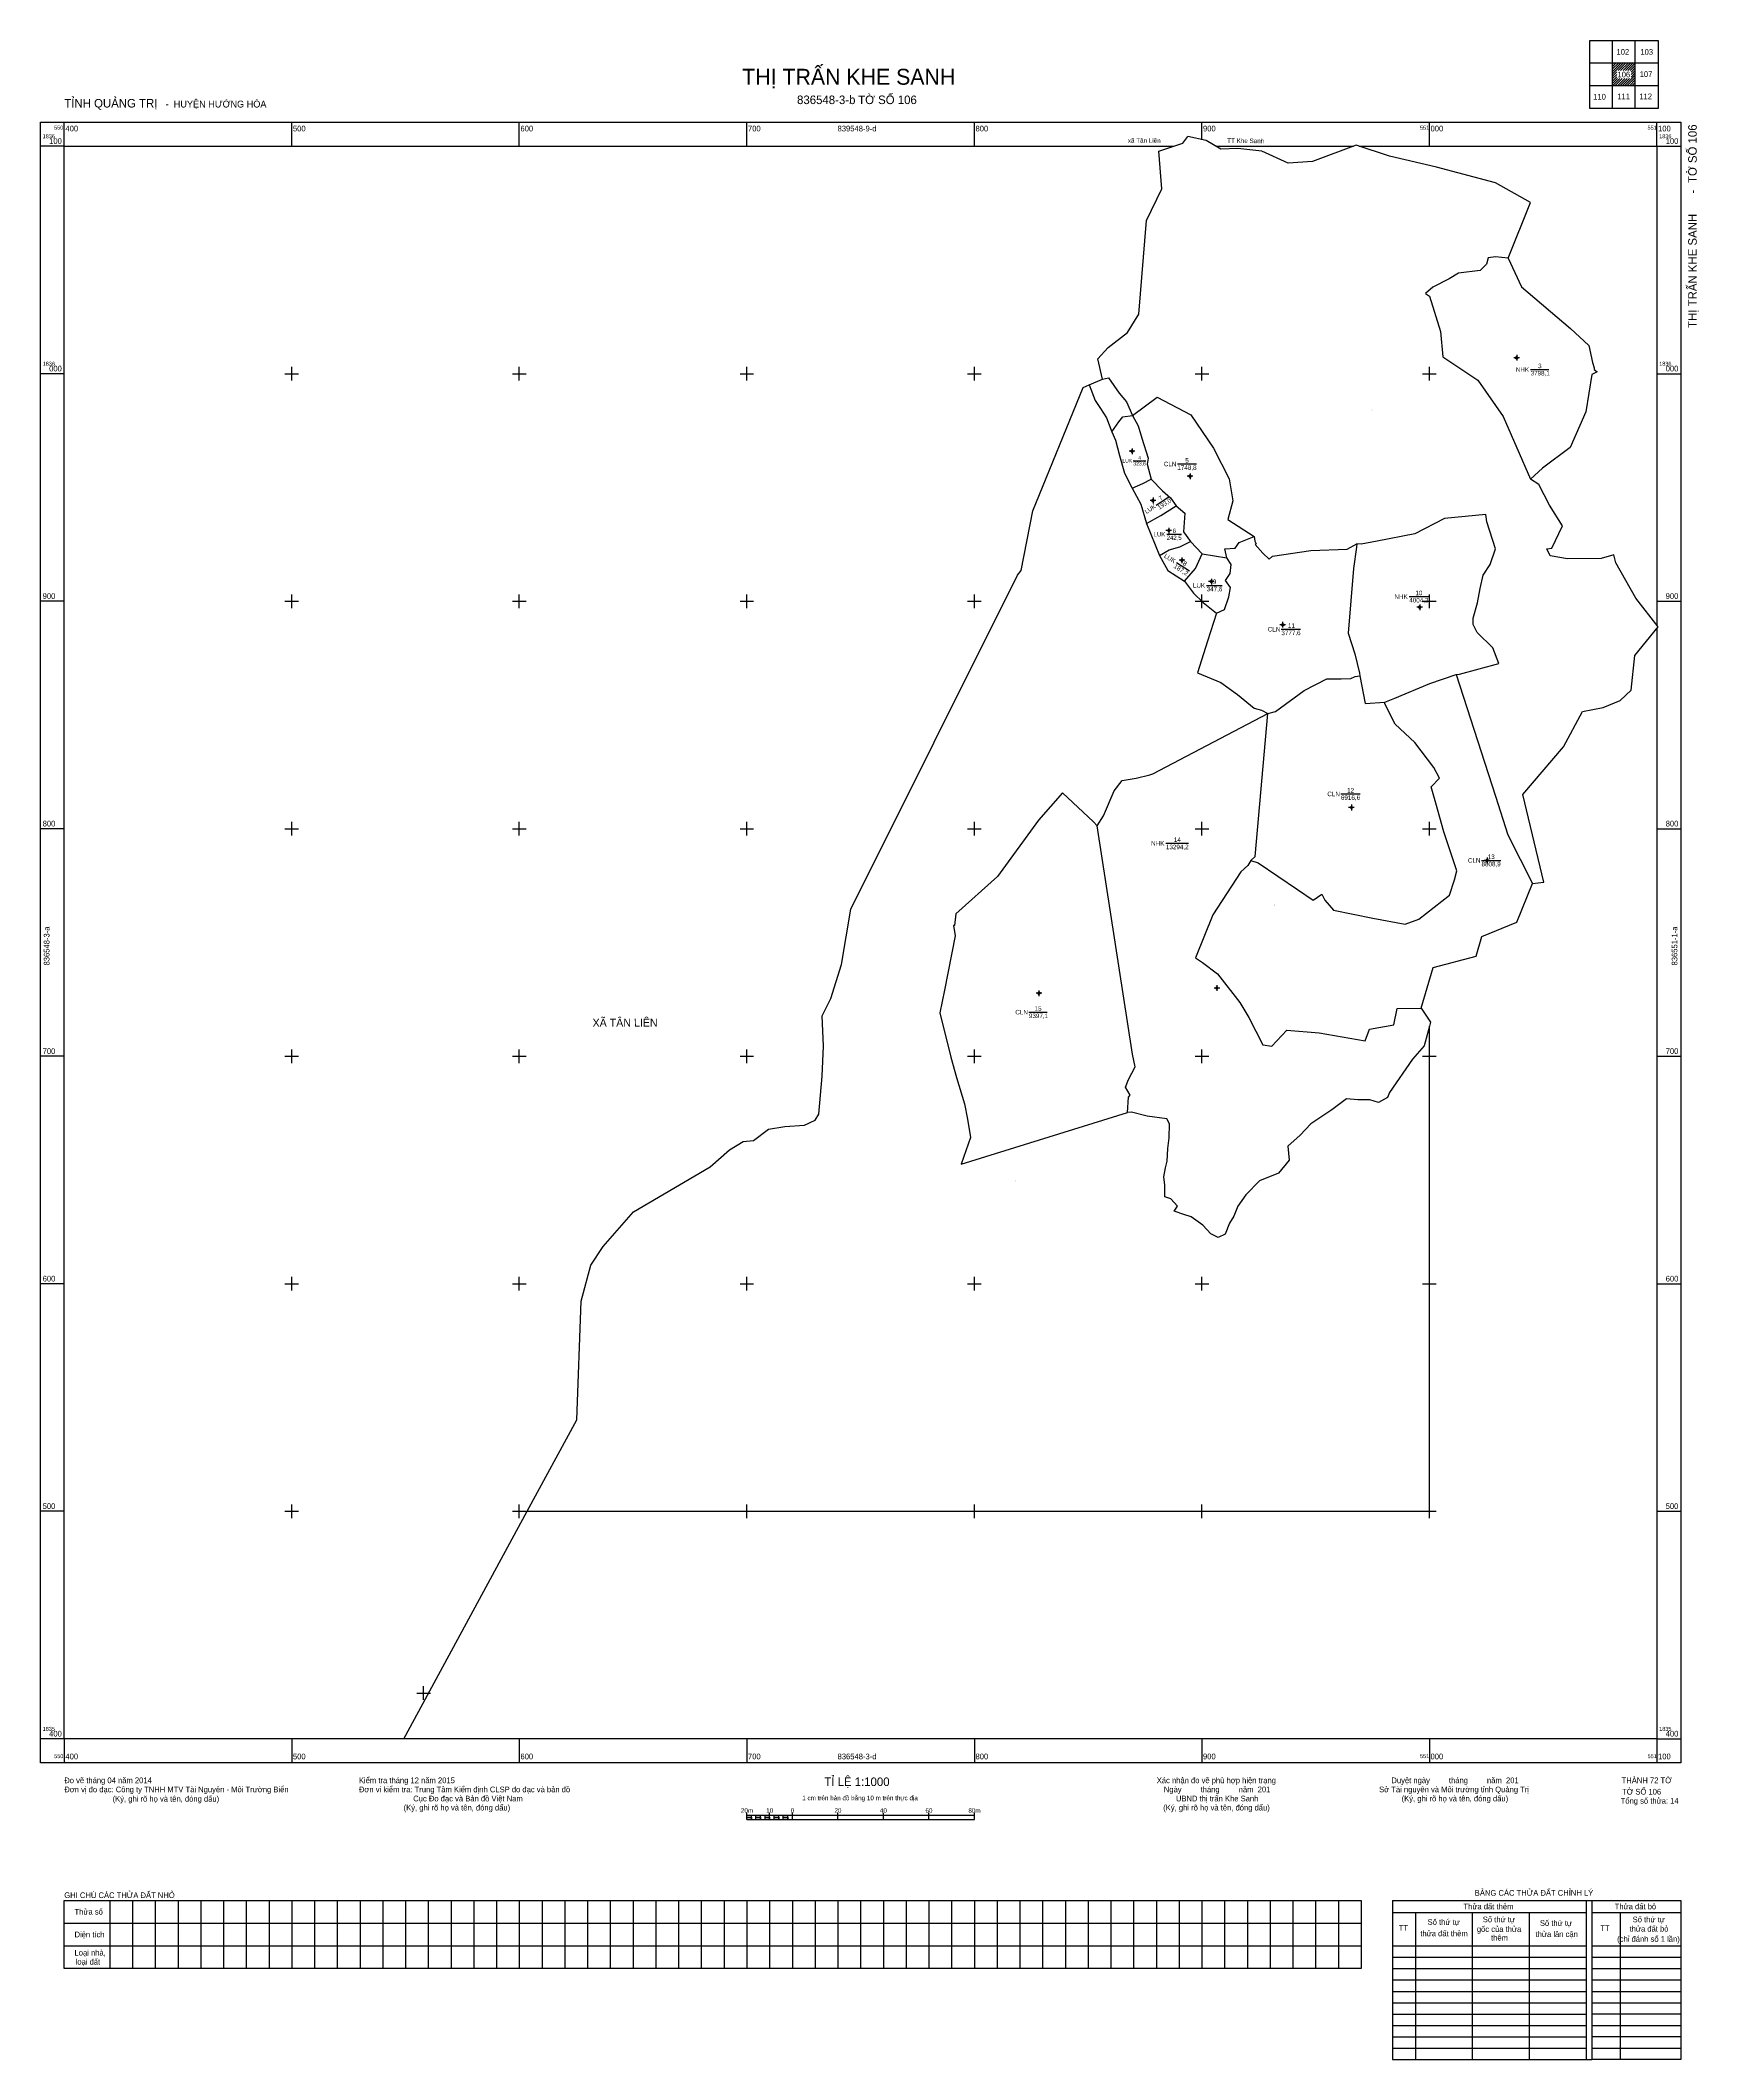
# Model space of a CAD drawing. Extents: x 550390 to 551118, y 1835259 to 1836146.
import ezdxf

# ---------------------------------------------------------------- set-up
doc = ezdxf.new("R2010")
doc.units = 0
for name, color, linetype in [('Level 10', 7, 'Continuous'), ('Level 11', 7, 'Continuous'), ('Level 13', 7, 'Continuous'), ('Level 15', 7, 'Continuous'), ('Level 2', 7, 'Continuous'), ('Level 23', 7, 'Continuous'), ('Level 24', 7, 'Continuous'), ('Level 4', 7, 'Continuous'), ('Level 46', 7, 'Continuous'), ('Level 63', 7, 'Continuous')]:
    doc.layers.add(name, color=color, linetype=linetype)

msp = doc.modelspace()

# ---------------------------------------------------------------- linework, layer by layer
at = {"layer": 'Level 10'}
for p, q in [((550875.64, 1835934.12), (550881.41, 1835920.11)), ((550894.97, 1835926.3), (550900.12, 1835920.84)), ((550900.12, 1835920.84), (550911.02, 1835919.11))]:
    msp.add_line(p, q, dxfattribs=at)
for points in [[(551034.67, 1836050.72), (551044.51, 1836075.22), (551029.08, 1836083.9), (551003.1, 1836090.79), (550982.47, 1836095.62), (550967.77, 1836100.45), (550948.68, 1836093.2), (550937.93, 1836092.54), (550926.3, 1836097.81), (550915.77, 1836098.91), (550908.31, 1836098.69), (550901.95, 1836102.43), (550893.82, 1836104.23)], [(551034.67, 1836050.72), (551029.06, 1836051.31), (551025.84, 1836050.94), (551025.16, 1836048.17), (551022.35, 1836045.33), (551012.84, 1836044.12), (551008.64, 1836041.66), (551001.54, 1836037.98), (550998.34, 1836035.31), (551000.06, 1836034.12), (551004.95, 1836018.61), (551005.86, 1836007.35), (551021.36, 1835997.22), (551032.47, 1835981.23), (551044.46, 1835953.63)], [(551034.67, 1836050.72), (551040.45, 1836038.14), (551062.07, 1836019.8), (551070.07, 1836012.33), (551071.68, 1836004.88), (551072.46, 1836002.61), (551072.46, 1836001.87), (551073.76, 1836000.78), (551071.35, 1835999.59), (551068.76, 1835983.27), (551061.84, 1835967.5), (551049.73, 1835958.44), (551044.46, 1835953.63)], [(550856.31, 1835997.65), (550858.89, 1835998.16), (550863.58, 1835991.48), (550866.85, 1835987.64), (550869.55, 1835981.67)], [(550850.44, 1835995.11), (550853.07, 1835988.21), (550855.48, 1835984.65), (550858.04, 1835980.53), (550860.45, 1835974.42)], [(550869.55, 1835981.67), (550880.42, 1835989.62), (550895.21, 1835981.91), (550905.14, 1835967.31), (550912.03, 1835953.72), (550913.65, 1835944.19), (550911.36, 1835935.88), (550923.04, 1835928.47)], [(550860.45, 1835974.42), (550863.44, 1835978.82), (550865.28, 1835981.1), (550869.55, 1835981.67)], [(550869.55, 1835981.67), (550871.96, 1835977.12), (550873.66, 1835971.72), (550876.36, 1835962.9), (550875.99, 1835960.3), (550877.75, 1835953.61)], [(550860.45, 1835974.42), (550862.02, 1835970.72), (550863.86, 1835964.04), (550865.99, 1835956.22), (550869.34, 1835949.71)], [(550869.34, 1835949.71), (550873.98, 1835951.68), (550877.75, 1835953.61)], [(550877.75, 1835953.61), (550882.64, 1835948.57), (550886.14, 1835945.4), (550888.72, 1835941.98)], [(551045.34, 1835775.9), (551050.24, 1835776.46), (551041, 1835815), (551059, 1835836), (551067.24, 1835851.46), (551076.41, 1835853.24), (551083.79, 1835856.3), (551088.63, 1835860.89), (551090.34, 1835876.15), (551100.61, 1835888.71), (551090.68, 1835901.3), (551081.92, 1835916.91), (551081.1, 1835920.32), (551075.54, 1835918.81), (551060.66, 1835918.56), (551053.04, 1835919.89), (551051.67, 1835923.02), (551053.78, 1835923.37), (551058.55, 1835933.17), (551052.81, 1835942.18), (551048.1, 1835951.34), (551044.46, 1835953.63)], [(550869.34, 1835949.71), (550873.19, 1835942.71), (550875.64, 1835934.12)], [(550875.64, 1835934.12), (550881.99, 1835937.63), (550888.72, 1835941.98)], [(550888.72, 1835941.98), (550892.56, 1835938.64), (550891.97, 1835930.47), (550894.97, 1835926.3)], [(551011.78, 1835867.75), (551013.22, 1835867.88), (551030.49, 1835872.62), (551027.91, 1835879.57), (551020.96, 1835886.32), (551019.18, 1835889.78), (551019.17, 1835892.58), (551021.13, 1835899.35), (551022.32, 1835905.61), (551023.6, 1835911.42), (551026.78, 1835916.14), (551029.05, 1835923.05), (551025.27, 1835934.94), (551024.75, 1835938.08), (551006.64, 1835936.36), (550993.56, 1835929.6), (550976.98, 1835926.37), (550970.01, 1835925.14), (550968.07, 1835925.23)], [(550911.02, 1835919.11), (550910.09, 1835922.99), (550914.61, 1835923.36), (550916.41, 1835925.76), (550923.04, 1835928.47)], [(550923.04, 1835928.47), (550923.31, 1835926.4), (550923.8, 1835925.29), (550923.44, 1835924.87), (550926.74, 1835921.15), (550929.61, 1835918.44), (550930.97, 1835919.87), (550947.96, 1835922.28), (550963.83, 1835922.87), (550968.07, 1835925.23)], [(550881.41, 1835920.11), (550885.56, 1835922.58), (550890.24, 1835923.96), (550894.97, 1835926.3)], [(550881.41, 1835920.11), (550885.09, 1835913.46), (550892.35, 1835908.87)], [(550892.35, 1835908.87), (550897.18, 1835914.33), (550900.12, 1835920.84)], [(550906.43, 1835894.69), (550909.88, 1835896.34), (550911.89, 1835901.86), (550912.59, 1835906.02), (550910.33, 1835909.13), (550912.46, 1835912.12), (550912.94, 1835916.1), (550911.02, 1835919.11)], [(550968.07, 1835925.23), (550967.91, 1835923.83), (550966.69, 1835914.36), (550964.36, 1835885.9), (550967.24, 1835876.89), (550969.32, 1835868.42), (550969.46, 1835867.22)], [(550892.35, 1835908.87), (550896.34, 1835903.61), (550900.54, 1835899.41), (550906.43, 1835894.69)], [(550906.43, 1835894.69), (550902.5, 1835882.46), (550898.06, 1835868.49), (550908.27, 1835864.27), (550915.73, 1835858.97), (550922.95, 1835853), (550926.2, 1835852.12), (550928.98, 1835850.67)], [(550928.98, 1835850.67), (550932.34, 1835851.54), (550944.97, 1835860.69), (550954.94, 1835865.93), (550961.25, 1835865.85), (550965.5, 1835866.05), (550967.37, 1835866.85), (550969.46, 1835867.22)], [(550969.46, 1835867.22), (550971.7, 1835855.02), (550980.35, 1835855.61)], [(550980.35, 1835855.61), (550984.75, 1835857.35), (551000.26, 1835863.79), (551011.78, 1835867.75)], [(551011.78, 1835867.75), (551029.06, 1835814.33), (551034.42, 1835797.26), (551045.34, 1835775.9)], [(550853.94, 1835801.32), (550856.8, 1835805.64), (550861.4, 1835816.72), (550864.93, 1835821.21), (550871.1, 1835822.3), (550877.08, 1835823.71), (550878.45, 1835824.1), (550928.98, 1835850.67)], [(550921.49, 1835786.06), (550924.68, 1835785), (550941.98, 1835773.26), (550948.88, 1835768.62), (550952.76, 1835771.26), (550954.09, 1835768.62), (550957.91, 1835764.18), (550975.17, 1835760.66), (550989.37, 1835758.05), (550995.39, 1835760.29), (551008.86, 1835770.81), (551011.1, 1835777.53), (551012.06, 1835781.53), (551006.37, 1835798.61), (551002.79, 1835811.18), (551000.75, 1835818.47), (551004.39, 1835822.27), (551001.94, 1835826.89), (550993.64, 1835837.85), (550984.92, 1835845.92), (550980.42, 1835854.87), (550980.35, 1835855.61)], [(550921.49, 1835786.06), (550923.43, 1835787.81), (550928.98, 1835850.67)], [(550853.94, 1835801.32), (550852.41, 1835803.06), (550838.74, 1835815.81), (550828.25, 1835803.76), (550810.1, 1835778.98), (550791.9, 1835762.66), (550791.29, 1835757.4), (550790.88, 1835757.43), (550791.56, 1835752.98), (550786.82, 1835729.06), (550784.9, 1835719.04), (550789.66, 1835699.65), (550792.2, 1835690.73), (550795.66, 1835679.05), (550797.01, 1835672.34), (550798.29, 1835664.3), (550794.23, 1835652.63), (550867.38, 1835675.33)], [(550867.38, 1835675.33), (550867.77, 1835681.97), (550868.54, 1835682.95), (550866.36, 1835686.46), (550867.77, 1835689.75), (550870.74, 1835695.39), (550869.55, 1835700.91), (550853.94, 1835801.32)], [(550921.49, 1835786.06), (550920.15, 1835783.87), (550917.07, 1835781.11), (550904.77, 1835762.2), (550897.19, 1835743.27), (550900.27, 1835741.18), (550906.86, 1835736.28), (550916.69, 1835723.59), (550920.58, 1835717), (550926.79, 1835705.05), (550930.68, 1835704.4), (550937.4, 1835711.5), (550951.52, 1835710.28), (550971.71, 1835706.83), (550973.67, 1835711.92), (550984.39, 1835713.86), (550985.87, 1835721), (550996.43, 1835721.15)], [(550996.43, 1835721.15), (551001.71, 1835739.06), (551020.55, 1835744.03), (551023.03, 1835752.59), (551038.36, 1835758.9), (551045.34, 1835775.9)], [(550996.43, 1835721.15), (551000.42, 1835714.92), (551000, 1835713.28), (550997.76, 1835704.52), (550992.52, 1835698.67), (550982.43, 1835684.07), (550981.54, 1835681.9), (550977.66, 1835679.64), (550973.84, 1835680.79), (550968.48, 1835680.86), (550963.53, 1835681.34), (550957.17, 1835676.47), (550947.87, 1835670.36), (550943.26, 1835665.3), (550937.83, 1835660.51), (550938.34, 1835654.39), (550933.72, 1835648.68), (550925.32, 1835645.22), (550919.36, 1835639.09), (550915.82, 1835634.1), (550914.01, 1835629.75), (550912.1, 1835626.64), (550910.19, 1835621.81), (550907.15, 1835620.28), (550903.89, 1835621.96), (550900.39, 1835625.72), (550895.27, 1835629.39), (550892.07, 1835630.4), (550887.85, 1835631.86), (550889.28, 1835634.1), (550886.32, 1835637.33), (550883.68, 1835638.21), (550883.74, 1835643.36), (550883.25, 1835647.06), (550883.95, 1835650.99), (550884.69, 1835653.85), (550885.05, 1835659.44), (550885.66, 1835664.15), (550885.71, 1835670.28), (550884.6, 1835672.54), (550875.99, 1835673.74), (550869, 1835675.42), (550867.38, 1835675.33)]]:
    msp.add_lwpolyline(points, dxfattribs=at)
at = {"layer": 'Level 11'}
for p, q in [((551037.76, 1836007), (551037.14, 1836007)), ((551038.39, 1836007.63), (551037.76, 1836007)), ((551037.76, 1836007), (551038.39, 1836006.38)), ((551038.39, 1836008.25), (551038.39, 1836007.63)), ((551039.01, 1836007), (551038.39, 1836007.63)), ((551038.39, 1836006.38), (551039.01, 1836007)), ((551039.64, 1836007), (551039.01, 1836007)), ((551038.39, 1836006.38), (551038.39, 1836005.75)), ((550868.66, 1835965.9), (550868.04, 1835965.9)), ((550869.29, 1835966.52), (550868.66, 1835965.9)), ((550868.66, 1835965.9), (550869.29, 1835965.27)), ((550869.29, 1835967.15), (550869.29, 1835966.52)), ((550869.91, 1835965.9), (550869.29, 1835966.52)), ((550869.29, 1835965.27), (550869.91, 1835965.9)), ((550869.29, 1835965.27), (550869.29, 1835964.65)), ((550870.54, 1835965.9), (550869.91, 1835965.9)), ((550894.19, 1835954.9), (550893.56, 1835954.9)), ((550894.81, 1835955.53), (550894.19, 1835954.9)), ((550894.19, 1835954.9), (550894.81, 1835954.28)), ((550894.81, 1835956.15), (550894.81, 1835955.53)), ((550895.44, 1835954.9), (550894.81, 1835955.53)), ((550894.81, 1835954.28), (550895.44, 1835954.9)), ((550894.81, 1835954.28), (550894.81, 1835953.65)), ((550896.06, 1835954.9), (550895.44, 1835954.9)), ((550878.53, 1835944.9), (550877.9, 1835944.27)), ((550878.53, 1835945.52), (550878.53, 1835944.9)), ((550879.15, 1835944.27), (550878.53, 1835944.9)), ((550877.9, 1835944.27), (550877.28, 1835944.27)), ((550877.9, 1835944.27), (550878.53, 1835943.65)), ((550878.53, 1835943.65), (550879.15, 1835944.27)), ((550878.53, 1835943.65), (550878.53, 1835943.02)), ((550879.78, 1835944.27), (550879.15, 1835944.27)), ((550884.82, 1835931.05), (550884.2, 1835931.05)), ((550885.45, 1835931.68), (550884.82, 1835931.05)), ((550884.82, 1835931.05), (550885.45, 1835930.43)), ((550885.45, 1835932.3), (550885.45, 1835931.68)), ((550886.07, 1835931.05), (550885.45, 1835931.68)), ((550885.45, 1835930.43), (550886.07, 1835931.05)), ((550885.45, 1835930.43), (550885.45, 1835929.8)), ((550886.7, 1835931.05), (550886.07, 1835931.05)), ((550890.64, 1835918.01), (550890.01, 1835918.01)), ((550891.26, 1835918.63), (550890.64, 1835918.01)), ((550890.64, 1835918.01), (550891.26, 1835917.38)), ((550891.26, 1835919.26), (550891.26, 1835918.63)), ((550891.89, 1835918.01), (550891.26, 1835918.63)), ((550891.26, 1835917.38), (550891.89, 1835918.01)), ((550892.51, 1835918.01), (550891.89, 1835918.01)), ((550891.26, 1835917.38), (550891.26, 1835916.76)), ((550904.17, 1835909.24), (550903.54, 1835908.62)), ((550904.17, 1835909.87), (550904.17, 1835909.24)), ((550904.79, 1835908.62), (550904.17, 1835909.24)), ((550903.54, 1835908.62), (550902.92, 1835908.62)), ((550903.54, 1835908.62), (550904.17, 1835907.99)), ((550904.17, 1835907.99), (550904.79, 1835908.62)), ((550904.17, 1835907.99), (550904.17, 1835907.37)), ((550905.42, 1835908.62), (550904.79, 1835908.62)), ((550995.13, 1835897.35), (550994.5, 1835897.35)), ((550995.75, 1835897.97), (550995.13, 1835897.35)), ((550995.13, 1835897.35), (550995.75, 1835896.72)), ((550995.75, 1835898.6), (550995.75, 1835897.97)), ((550996.38, 1835897.35), (550995.75, 1835897.97)), ((550995.75, 1835896.72), (550996.38, 1835897.35)), ((550995.75, 1835896.72), (550995.75, 1835896.1)), ((550997, 1835897.35), (550996.38, 1835897.35)), ((550934.87, 1835889.65), (550934.24, 1835889.65)), ((550935.49, 1835890.27), (550934.87, 1835889.65)), ((550934.87, 1835889.65), (550935.49, 1835889.02)), ((550935.49, 1835890.9), (550935.49, 1835890.27)), ((550936.12, 1835889.65), (550935.49, 1835890.27)), ((550935.49, 1835889.02), (550936.12, 1835889.65)), ((550935.49, 1835889.02), (550935.49, 1835888.4)), ((550936.74, 1835889.65), (550936.12, 1835889.65)), ((550965.11, 1835809.33), (550964.49, 1835809.33)), ((550965.74, 1835809.96), (550965.11, 1835809.33)), ((550965.11, 1835809.33), (550965.74, 1835808.71)), ((550965.74, 1835810.58), (550965.74, 1835809.96)), ((550966.36, 1835809.33), (550965.74, 1835809.96)), ((550965.74, 1835808.71), (550966.36, 1835809.33)), ((550965.74, 1835808.71), (550965.74, 1835808.08)), ((550966.99, 1835809.33), (550966.36, 1835809.33)), ((551024.72, 1835786.07), (551024.09, 1835786.07)), ((551025.34, 1835786.7), (551024.72, 1835786.07)), ((551024.72, 1835786.07), (551025.34, 1835785.45)), ((551025.34, 1835787.32), (551025.34, 1835786.7)), ((551025.97, 1835786.07), (551025.34, 1835786.7)), ((551025.34, 1835785.45), (551025.97, 1835786.07)), ((551025.34, 1835785.45), (551025.34, 1835784.82)), ((551026.59, 1835786.07), (551025.97, 1835786.07)), ((550827.78, 1835727.69), (550827.16, 1835727.69)), ((550828.41, 1835728.32), (550827.78, 1835727.69)), ((550827.78, 1835727.69), (550828.41, 1835727.07)), ((550828.41, 1835728.94), (550828.41, 1835728.32)), ((550829.03, 1835727.69), (550828.41, 1835728.32)), ((550828.41, 1835727.07), (550829.03, 1835727.69)), ((550828.41, 1835727.07), (550828.41, 1835726.44)), ((550829.66, 1835727.69), (550829.03, 1835727.69)), ((550905.95, 1835730), (550905.33, 1835730)), ((550906.58, 1835730.63), (550905.95, 1835730)), ((550905.95, 1835730), (550906.58, 1835729.38)), ((550906.58, 1835731.25), (550906.58, 1835730.63)), ((550907.2, 1835730), (550906.58, 1835730.63)), ((550906.58, 1835729.38), (550907.2, 1835730)), ((550906.58, 1835729.38), (550906.58, 1835728.75)), ((550907.83, 1835730), (550907.2, 1835730))]:
    msp.add_line(p, q, dxfattribs=at)
for centre in [(551038.39, 1836007), (550869.29, 1835965.9), (550894.81, 1835954.9), (550878.53, 1835944.27), (550885.45, 1835931.05), (550891.26, 1835918.01), (550904.17, 1835908.62), (550995.75, 1835897.35), (550935.49, 1835889.65), (550965.74, 1835809.33), (551025.34, 1835786.07), (550828.4, 1835727.69), (550906.58, 1835730)]:
    msp.add_circle(centre, 0.15, dxfattribs=at)
at = {"layer": 'Level 13'}
for p, q in [((551044.48, 1836001.83), (551052.52, 1836001.83)), ((550869.87, 1835961.76), (550875.37, 1835961.76)), ((550889.22, 1835960.32), (550897.64, 1835960.32)), ((550879.95, 1835942.27), (550885.43, 1835945.81)), ((550884.54, 1835929.43), (550891.08, 1835929.43)), ((550888.78, 1835917.04), (550894.57, 1835913.38)), ((550902.1, 1835906.96), (550908.97, 1835906.96)), ((550991.14, 1835902.04), (550999.55, 1835902.04)), ((550934.92, 1835887.68), (550943.35, 1835887.68)), ((550961.09, 1835815.29), (550969.52, 1835815.29)), ((550884.18, 1835793.6), (550894.14, 1835793.6)), ((551022.9, 1835786.07), (551031.33, 1835786.07)), ((550823.98, 1835719.38), (550832.01, 1835719.38))]:
    msp.add_line(p, q, dxfattribs=at)
at = {"layer": 'Level 23'}
for p, q in [((550983.84, 1835329), (551110.5, 1835329)), ((550983.84, 1835329), (550983.84, 1835259)), ((550983.84, 1835323.63), (551068.84, 1835323.63)), ((550993.84, 1835323.63), (550993.84, 1835259)), ((551018.84, 1835323.63), (551018.84, 1835259)), ((551043.84, 1835323.63), (551043.84, 1835259)), ((551068.84, 1835329), (551068.84, 1835259)), ((551071.34, 1835329), (551071.34, 1835259)), ((551071.34, 1835323.63), (551110.5, 1835323.63)), ((551083.84, 1835323.63), (551083.84, 1835259)), ((551110.5, 1835329), (551110.5, 1835259)), ((550983.84, 1835309), (551068.84, 1835309)), ((551071.34, 1835309), (551110.5, 1835309)), ((550983.84, 1835304), (551068.84, 1835304)), ((550983.84, 1835299), (551068.84, 1835299)), ((551071.34, 1835304), (551110.5, 1835304)), ((551071.34, 1835299), (551110.5, 1835299)), ((550983.84, 1835294), (551068.84, 1835294)), ((550983.84, 1835289), (551068.84, 1835289)), ((551071.34, 1835294), (551110.5, 1835294)), ((551071.34, 1835289), (551110.5, 1835289)), ((550983.84, 1835284), (551068.84, 1835284)), ((550983.84, 1835279), (551068.84, 1835279)), ((551071.34, 1835284), (551110.5, 1835284)), ((551110.5, 1835279), (551071.34, 1835279)), ((550983.84, 1835274), (551068.84, 1835274)), ((551071.34, 1835274), (551110.5, 1835274)), ((550983.84, 1835269), (551068.84, 1835269)), ((550983.84, 1835264), (551068.84, 1835264)), ((551110.5, 1835269), (551071.34, 1835269)), ((551071.34, 1835264), (551110.5, 1835264)), ((550983.84, 1835259), (551068.84, 1835259)), ((551068.84, 1835259), (551071.34, 1835259)), ((551110.5, 1835259), (551071.34, 1835259))]:
    msp.add_line(p, q, dxfattribs=at)
for points in [[(550700, 1835364.5), (550700, 1835367.5)], [(550700, 1835366.5), (550800, 1835366.5)], [(550700, 1835364.5), (550800, 1835364.5)], [(550702, 1835364.5), (550702, 1835366.5)], [(550704, 1835364.5), (550704, 1835366.5)], [(550706, 1835364.5), (550706, 1835366.5)], [(550708, 1835364.5), (550708, 1835366.5)], [(550710, 1835364.5), (550710, 1835367.5)], [(550710, 1835364.5), (550710, 1835366.5)], [(550712, 1835364.5), (550712, 1835366.5)], [(550714, 1835364.5), (550714, 1835366.5)], [(550716, 1835364.5), (550716, 1835366.5)], [(550718, 1835364.5), (550718, 1835366.5)], [(550720, 1835364.5), (550720, 1835367.5)], [(550740, 1835364.5), (550740, 1835367.5)], [(550760, 1835364.5), (550760, 1835367.5)], [(550780, 1835364.5), (550780, 1835367.5)], [(550800, 1835364.5), (550800, 1835367.5)], [(550970, 1835299), (550400, 1835299), (550400, 1835329), (550970, 1835329)], [(550420, 1835329), (550420, 1835299)], [(550430, 1835329), (550430, 1835299)], [(550440, 1835329), (550440, 1835299)], [(550450, 1835329), (550450, 1835299)], [(550460, 1835329), (550460, 1835299)], [(550470, 1835329), (550470, 1835299)], [(550480, 1835329), (550480, 1835299)], [(550490, 1835329), (550490, 1835299)], [(550500, 1835329), (550500, 1835299)], [(550510, 1835329), (550510, 1835299)], [(550520, 1835329), (550520, 1835299)], [(550530, 1835329), (550530, 1835299)], [(550540, 1835329), (550540, 1835299)], [(550550, 1835329), (550550, 1835299)], [(550560, 1835329), (550560, 1835299)], [(550570, 1835329), (550570, 1835299)], [(550580, 1835329), (550580, 1835299)], [(550590, 1835329), (550590, 1835299)], [(550600, 1835329), (550600, 1835299)], [(550610, 1835329), (550610, 1835299)], [(550620, 1835329), (550620, 1835299)], [(550630, 1835329), (550630, 1835299)], [(550640, 1835329), (550640, 1835299)], [(550650, 1835329), (550650, 1835299)], [(550660, 1835329), (550660, 1835299)], [(550670, 1835329), (550670, 1835299)], [(550680, 1835329), (550680, 1835299)], [(550690, 1835329), (550690, 1835299)], [(550700, 1835329), (550700, 1835299)], [(550710, 1835329), (550710, 1835299)], [(550720, 1835329), (550720, 1835299)], [(550730, 1835329), (550730, 1835299)], [(550740, 1835329), (550740, 1835299)], [(550750, 1835329), (550750, 1835299)], [(550760, 1835329), (550760, 1835299)], [(550770, 1835329), (550770, 1835299)], [(550780, 1835329), (550780, 1835299)], [(550790, 1835329), (550790, 1835299)], [(550800, 1835329), (550800, 1835299)], [(550810, 1835329), (550810, 1835299)], [(550820, 1835329), (550820, 1835299)], [(550830, 1835329), (550830, 1835299)], [(550840, 1835329), (550840, 1835299)], [(550850, 1835329), (550850, 1835299)], [(550860, 1835329), (550860, 1835299)], [(550870, 1835329), (550870, 1835299)], [(550880, 1835329), (550880, 1835299)], [(550890, 1835329), (550890, 1835299)], [(550900, 1835329), (550900, 1835299)], [(550910, 1835329), (550910, 1835299)], [(550920, 1835329), (550920, 1835299)], [(550930, 1835329), (550930, 1835299)], [(550940, 1835329), (550940, 1835299)], [(550950, 1835329), (550950, 1835299)], [(550960, 1835329), (550960, 1835299)], [(550970, 1835329), (550970, 1835299)], [(550400, 1835319), (550970, 1835319)], [(550400, 1835309), (550970, 1835309)]]:
    msp.add_lwpolyline(points, dxfattribs=at)
for points in [[(550700, 1835364.5), (550700, 1835365.5), (550702, 1835365.5), (550702, 1835364.5)], [(550704, 1835364.5), (550704, 1835365.5), (550706, 1835365.5), (550706, 1835364.5)], [(550708, 1835364.5), (550708, 1835365.5), (550710, 1835365.5), (550710, 1835364.5)], [(550712, 1835364.5), (550712, 1835365.5), (550714, 1835365.5), (550714, 1835364.5)], [(550716, 1835364.5), (550716, 1835365.5), (550718, 1835365.5), (550718, 1835364.5)]]:
    msp.add_lwpolyline(points, close=True, dxfattribs=at)
at = {"layer": 'Level 24'}
for p, q in [((551000, 1835500), (551000, 1835713.28)), ((550603.46, 1835500), (551000, 1835500))]:
    msp.add_line(p, q, dxfattribs=at)
at = {"layer": 'Level 46'}
for points in [[(550850.44, 1835995.11), (550856.31, 1835997.65), (550854.28, 1836006.57), (550858.78, 1836011.45), (550867.32, 1836018.05), (550872.31, 1836026.13), (550875.63, 1836067.27), (550882.41, 1836081.3), (550881.11, 1836097.84), (550891.64, 1836101.29), (550893.82, 1836104.23)], [(550603.46, 1835500), (550625.29, 1835540.23), (550627.13, 1835592.4), (550631.38, 1835608.18), (550636.85, 1835616.37), (550650.19, 1835631.55), (550683.86, 1835651.43), (550692.34, 1835658.93), (550698.46, 1835662.6), (550703, 1835662.98), (550709.58, 1835667.94), (550716.73, 1835669.18), (550725.31, 1835669.75), (550729.98, 1835671.85), (550731.6, 1835674.62), (550733.15, 1835691.21), (550733.73, 1835704.4), (550733.15, 1835717.75), (550736.96, 1835725.38), (550741.65, 1835740.35), (550745.75, 1835764.69), (550819, 1835911.47), (550820.52, 1835913.56), (550825.65, 1835939.72), (550847.82, 1835993.98), (550850.44, 1835995.11)], [(550549.2, 1835400), (550603.46, 1835500)]]:
    msp.add_lwpolyline(points, dxfattribs=at)
at = {"layer": 'Level 63'}
for p, q in [((551080.5, 1836136.06), (551080.94, 1836136.5)), ((551080.5, 1836135), (551082, 1836136.5)), ((551080.5, 1836133.94), (551083.06, 1836136.5)), ((551080.5, 1836132.88), (551084.12, 1836136.5)), ((551080.5, 1836131.82), (551085.18, 1836136.5)), ((551080.5, 1836130.76), (551082.36, 1836132.62)), ((551080.5, 1836129.7), (551082.36, 1836131.56)), ((551082.99, 1836133.25), (551086.24, 1836136.5)), ((551084.05, 1836133.25), (551087.3, 1836136.5)), ((551085.12, 1836133.25), (551088.37, 1836136.5)), ((551085.79, 1836126.5), (551090.5, 1836131.21)), ((551086.18, 1836133.25), (551089.43, 1836136.5)), ((551087.24, 1836133.25), (551090.49, 1836136.5)), ((551088.3, 1836133.25), (551090.5, 1836135.45)), ((551088.63, 1836132.52), (551090.5, 1836134.39)), ((551088.63, 1836131.46), (551090.5, 1836133.33)), ((551088.63, 1836130.4), (551090.5, 1836132.27)), ((551080.5, 1836128.63), (551082.36, 1836130.49)), ((551080.5, 1836127.57), (551082.68, 1836129.75)), ((551080.5, 1836126.51), (551083.74, 1836129.75)), ((551081.55, 1836126.5), (551084.8, 1836129.75)), ((551082.61, 1836126.5), (551085.86, 1836129.75)), ((551083.67, 1836126.5), (551086.92, 1836129.75)), ((551084.73, 1836126.5), (551087.98, 1836129.75)), ((551086.85, 1836126.5), (551090.5, 1836130.15)), ((551087.91, 1836126.5), (551090.5, 1836129.09)), ((551088.97, 1836126.5), (551090.5, 1836128.03)), ((551090.03, 1836126.5), (551090.5, 1836126.97))]:
    msp.add_line(p, q, dxfattribs=at)
for points in [[(551100.5, 1836116.5), (551070.5, 1836116.5), (551070.5, 1836146.5), (551100.5, 1836146.5)], [(550389.5, 1836110.5), (551110.5, 1836110.5), (551110.5, 1835389.5), (550389.5, 1835389.5)]]:
    msp.add_lwpolyline(points, close=True, dxfattribs=at)
for points in [[(551080.5, 1836116.5), (551080.5, 1836146.5)], [(551090.5, 1836116.5), (551090.5, 1836146.5)], [(551100.5, 1836136.5), (551070.5, 1836136.5)], [(551100.5, 1836126.5), (551070.5, 1836126.5)], [(550400, 1836100), (550400, 1836110.5)], [(550500, 1836100), (550500, 1836110.5)], [(550600, 1836100), (550600, 1836110.5)], [(550700, 1836100), (550700, 1836110.5)], [(550800, 1836100), (550800, 1836110.5)], [(550900, 1836102.86), (550900, 1836110.5)], [(551000, 1836100), (551000, 1836110.5)], [(551100, 1836100), (551100, 1836110.5)], [(550400, 1836100), (550389.5, 1836100)], [(551100, 1835887.96), (551100, 1835400), (550400, 1835400), (550400, 1836100), (550887.7, 1836100)], [(550906.08, 1836100), (550966.59, 1836100)], [(550969.14, 1836100), (551100, 1836100), (551100, 1835889.48)], [(551100, 1836100), (551110.5, 1836100)], [(550400, 1836000), (550389.5, 1836000)], [(550497, 1836000), (550503, 1836000)], [(550500, 1835997), (550500, 1836003)], [(550597, 1836000), (550603, 1836000)], [(550600, 1835997), (550600, 1836003)], [(550697, 1836000), (550703, 1836000)], [(550700, 1835997), (550700, 1836003)], [(550797, 1836000), (550803, 1836000)], [(550800, 1835997), (550800, 1836003)], [(550897, 1836000), (550903, 1836000)], [(550900, 1835997), (550900, 1836003)], [(550997, 1836000), (551003, 1836000)], [(551000, 1835997), (551000, 1836003)], [(551100, 1836000), (551110.5, 1836000)], [(550500, 1835897), (550500, 1835903)], [(550600, 1835897), (550600, 1835903)], [(550700, 1835897), (550700, 1835903)], [(550800, 1835897), (550800, 1835903)], [(550900, 1835897), (550900, 1835903)], [(551000, 1835897), (551000, 1835903)], [(550400, 1835900), (550389.5, 1835900)], [(550497, 1835900), (550503, 1835900)], [(550597, 1835900), (550603, 1835900)], [(550697, 1835900), (550703, 1835900)], [(550797, 1835900), (550803, 1835900)], [(550897, 1835900), (550903, 1835900)], [(550997, 1835900), (551003, 1835900)], [(551100, 1835900), (551110.5, 1835900)], [(550500, 1835797), (550500, 1835803)], [(550600, 1835797), (550600, 1835803)], [(550700, 1835797), (550700, 1835803)], [(550800, 1835797), (550800, 1835803)], [(550900, 1835797), (550900, 1835803)], [(551000, 1835797), (551000, 1835803)], [(550400, 1835800), (550389.5, 1835800)], [(550497, 1835800), (550503, 1835800)], [(550597, 1835800), (550603, 1835800)], [(550697, 1835800), (550703, 1835800)], [(550797, 1835800), (550803, 1835800)], [(550897, 1835800), (550903, 1835800)], [(550997, 1835800), (551003, 1835800)], [(551100, 1835800), (551110.5, 1835800)], [(550400, 1835700), (550389.5, 1835700)], [(550497, 1835700), (550503, 1835700)], [(550500, 1835697), (550500, 1835703)], [(550597, 1835700), (550603, 1835700)], [(550600, 1835697), (550600, 1835703)], [(550697, 1835700), (550703, 1835700)], [(550700, 1835697), (550700, 1835703)], [(550797, 1835700), (550803, 1835700)], [(550800, 1835697), (550800, 1835703)], [(550897, 1835700), (550903, 1835700)], [(550900, 1835697), (550900, 1835703)], [(550997, 1835700), (551003, 1835700)], [(551000, 1835697), (551000, 1835703)], [(551100, 1835700), (551110.5, 1835700)], [(550400, 1835600), (550389.5, 1835600)], [(550497, 1835600), (550503, 1835600)], [(550500, 1835597), (550500, 1835603)], [(550597, 1835600), (550603, 1835600)], [(550600, 1835597), (550600, 1835603)], [(550697, 1835600), (550703, 1835600)], [(550700, 1835597), (550700, 1835603)], [(550797, 1835600), (550803, 1835600)], [(550800, 1835597), (550800, 1835603)], [(550897, 1835600), (550903, 1835600)], [(550900, 1835597), (550900, 1835603)], [(550997, 1835600), (551003, 1835600)], [(551000, 1835597), (551000, 1835603)], [(551100, 1835600), (551110.5, 1835600)], [(550500, 1835497), (550500, 1835503)], [(550600, 1835497), (550600, 1835503)], [(550700, 1835497), (550700, 1835503)], [(550800, 1835497), (550800, 1835503)], [(550900, 1835497), (550900, 1835503)], [(551000, 1835497), (551000, 1835503)], [(550400, 1835500), (550389.5, 1835500)], [(550497, 1835500), (550503, 1835500)], [(550597, 1835500), (550603, 1835500)], [(550697, 1835500), (550703, 1835500)], [(550797, 1835500), (550803, 1835500)], [(550897, 1835500), (550903, 1835500)], [(550997, 1835500), (551003, 1835500)], [(551100, 1835500), (551110.5, 1835500)], [(550557.9, 1835417.13), (550557.9, 1835423.13)], [(550554.9, 1835420.13), (550560.9, 1835420.13)], [(550400, 1835400), (550389.5, 1835400)], [(550400, 1835400), (550400, 1835389.5)], [(550500, 1835400), (550500, 1835389.5)], [(550600, 1835400), (550600, 1835389.5)], [(550700, 1835400), (550700, 1835389.5)], [(550800, 1835400), (550800, 1835389.5)], [(550900, 1835400), (550900, 1835389.5)], [(551000, 1835400), (551000, 1835389.5)], [(551100, 1835400), (551100, 1835389.5)], [(551100, 1835400), (551110.5, 1835400)]]:
    msp.add_lwpolyline(points, dxfattribs=at)

# ---------------------------------------------------------------- texts
at = {"layer": 'Level 13'}
for s, height, rotation, p in [('3', 2, 360, (551047.78, 1836002.43)), ('7', 1.9, 32.88051, (550881.81, 1835944.15)), ('8', 2, 327.73089, (550891.39, 1835916.1)), ('11', 2, 360, (550937.84, 1835888.28)), ('12', 2, 360, (550963.83, 1835815.89)), ('14', 2, 360, (550887.68, 1835794.2))]:
    msp.add_text(s, height=height, rotation=rotation, dxfattribs=at).set_placement(p)
for s, height, p in [('4', 1.6, (550872.05, 1835962.24)), ('5', 2, (550892.71, 1835960.92)), ('6', 1.9, (550887.14, 1835930)), ('9', 2, (550904.82, 1835907.56)), ('10', 2, (550993.86, 1835902.64)), ('13', 2, (551025.63, 1835786.68)), ('15', 2, (550826.49, 1835719.98))]:
    msp.add_text(s, height=height, dxfattribs=at).set_placement(p)
at = {"layer": 'Level 15'}
for s, p in [('NHK', (551038.22, 1836007.13)), ('3', (551038.35, 1836007.25)), ('LUK', (550859.54, 1835987.77)), ('1', (550859.66, 1835987.89)), ('Hồ Văn Phùng', (550974.29, 1835983.99)), ('Khối 5', (550974.54, 1835983.87)), ('Khối 6', (550974.54, 1835983.75)), ('CLN', (550974.6, 1835984.11)), ('2', (550974.72, 1835984.23)), ('LUK', (550869.14, 1835966.02)), ('4', (550869.25, 1835966.14)), ('Hồ Văn Văn', (550894.45, 1835954.91)), ('Hồ Thị Lai', (550894.49, 1835954.55)), ('Khối 6', (550894.61, 1835954.79)), ('Khối 6', (550894.61, 1835954.67)), ('CLN', (550894.67, 1835955.03)), ('5', (550894.78, 1835955.15)), ('LUK', (550878.38, 1835944.4)), ('7', (550878.48, 1835944.52)), ('LUK', (550885.3, 1835931.18)), ('6', (550885.41, 1835931.3)), ('LUK', (550891.12, 1835918.13)), ('8', (550891.23, 1835918.25)), ('LUK', (550904.02, 1835908.74)), ('9', (550904.13, 1835908.86)), ('Hồ Hồng Thương', (550995.23, 1835897.35)), ('Hồ Thị Nhí', (550995.41, 1835896.99)), ('Khối 6', (550995.55, 1835897.23)), ('Khối 6', (550995.55, 1835897.11)), ('NHK', (550995.59, 1835897.47)), ('10', (550995.68, 1835897.59)), ('Hồ Văn Sơn', (550935.13, 1835889.65)), ('Hồ Thị Lịch', (550935.14, 1835889.29)), ('Khối 6', (550935.29, 1835889.53)), ('Khối 6', (550935.29, 1835889.41)), ('CLN', (550935.35, 1835889.77)), ('11', (550935.43, 1835889.89)), ('Hồ Văn Đồng', (550965.32, 1835809.34)), ('Hồ Thị Thơm', (550965.35, 1835808.98)), ('Khối 6', (550965.53, 1835809.22)), ('Khối 6', (550965.53, 1835809.1)), ('CLN', (550965.59, 1835809.46)), ('12', (550965.67, 1835809.58)), ('Hồ Văn Mang', (550931.32, 1835766.45)), ('Hồ Thị Lăng', (550931.35, 1835766.09)), ('Khối 6', (550931.54, 1835766.33)), ('Khối 6', (550931.54, 1835766.21)), ('CLN', (550931.6, 1835766.57)), ('13', (550931.67, 1835766.69)), ('Hồ Văn Đồng', (550827.99, 1835727.7)), ('Hồ Thị Thơm', (550828.02, 1835727.34)), ('Khối 6', (550828.2, 1835727.58)), ('Khối 6', (550828.2, 1835727.46)), ('CLN', (550828.26, 1835727.82)), ('15', (550828.33, 1835727.94)), ('Hồ Văn Mang', (550906.15, 1835730.01)), ('Hồ Thị Lăng', (550906.18, 1835729.65)), ('Khối 6', (550906.37, 1835729.89)), ('Khối 6', (550906.37, 1835729.77)), ('NHK', (550906.41, 1835730.13)), ('14', (550906.5, 1835730.25)), ('UBND thị trấn quản lý', (550817.45, 1835645.28)), ('Khối 6', (550817.92, 1835645.16)), ('Khối 6', (550817.92, 1835645.04)), ('RSX', (550817.99, 1835645.4)), ('16', (550818.05, 1835645.52))]:
    msp.add_text(s, height=0.1, dxfattribs=at).set_placement(p)
at = {"layer": 'Level 2'}
for s, height, rotation, p in [('NHK', 2, 360, (551037.98, 1836000.83)), ('LUK', 1.9, 32.88051, (550875.66, 1835938.36)), ('LUK', 2, 327.73089, (550883.15, 1835919.41)), ('CLN', 2, 360, (550928.96, 1835886.68)), ('CLN', 2, 360, (550955.13, 1835814.29)), ('NHK', 2, 360, (550877.69, 1835792.6))]:
    msp.add_text(s, height=height, rotation=rotation, dxfattribs=at).set_placement(p)
for s, height, p in [('LUK', 1.6, (550865.05, 1835960.96)), ('CLN', 2, (550883.26, 1835959.32)), ('LUK', 1.9, (550878.82, 1835928.48)), ('LUK', 2, (550896.07, 1835905.96)), ('NHK', 2, (550984.64, 1835901.04)), ('CLN', 2, (551016.94, 1835785.07)), ('CLN', 2, (550818.01, 1835718.38))]:
    msp.add_text(s, height=height, dxfattribs=at).set_placement(p)
at = {"layer": 'Level 23'}
for s, height, p in [('Đo vẽ tháng 04 năm 2014', 2.5, (550400, 1835380.5)), ('Đơn vị đo đạc: Công ty TNHH MTV Tài Nguyên - Môi Trường Biển', 2.5, (550400, 1835376.5)), ('Đơn vi kiểm tra: Trung Tâm Kiểm định CLSP đo đạc và bản đồ', 2.5, (550529.5, 1835376.5)), ('Kiểm tra tháng 12 năm 2015', 2.5, (550529.5, 1835380.5)), ('TỈ LỆ 1:1000', 3.75, (550734.03, 1835379.25)), ('Xác nhận đo vẽ phù hợp hiện trạng', 2.5, (550880.17, 1835380.5)), ('Ngày         tháng         năm  201', 2.5, (550883.28, 1835376.5)), ('Sở Tài nguyên và Môi trường tỉnh Quảng Trị', 2.5, (550977.88, 1835376.5)), ('Duyệt ngày         tháng         năm  201', 2.5, (550983.31, 1835380.5)), ('(Ký, ghi rõ họ và tên, đóng dấu)', 2.5, (550421.25, 1835372.38)), ('(Ký, ghi rõ họ và tên, đóng dấu)', 2.5, (550549.16, 1835368.5)), ('Cục Đo đạc và Bản đồ Việt Nam', 2.5, (550553.37, 1835372.5)), ('20m', 2, (550697.38, 1835367.5)), ('10', 2, (550708.51, 1835367.5)), ('0', 2, (550719.29, 1835367.5)), ('1 cm trên bản đồ bằng 10 m trên thực địa', 2, (550724.36, 1835373)), ('20', 2, (550738.51, 1835367.5)), ('40', 2, (550758.51, 1835367.5)), ('60', 2, (550778.51, 1835367.5)), ('80m', 2, (550797.38, 1835367.5)), ('(Ký, ghi rõ họ và tên, đóng dấu)', 2.5, (550883.01, 1835368.5)), ('UBND thị trấn Khe Sanh', 2.5, (550888.6, 1835372.5)), ('(Ký, ghi rõ họ và tên, đóng dấu)', 2.5, (550987.8, 1835372.5)), ('GHI CHÚ CÁC THỬA ĐẤT NHỎ', 2.5, (550400, 1835330)), ('BẢNG CÁC THỬA ĐẤT CHỈNH LÝ', 2.5, (551019.95, 1835331.02)), ('Thửa số', 2.5, (550404.5, 1835322.75)), ('Thửa đất thêm', 2.5, (551014.98, 1835325.06)), ('Thửa đất bỏ', 2.5, (551081.44, 1835325.06)), ('Diện tích', 2.5, (550404.5, 1835312.75)), ('TT', 2.5, (550986.54, 1835315.64)), ('thửa đất thêm', 2.5, (550996.01, 1835313.2)), ('Số thứ tự', 2.5, (550999.21, 1835318.22)), ('gốc của thửa', 2.5, (551020.86, 1835315.11)), ('Số thứ tự', 2.5, (551023.47, 1835319.36)), ('thửa lân cận', 2.5, (551046.66, 1835312.9)), ('Số thứ tự', 2.5, (551048.56, 1835317.76)), ('TT', 2.5, (551075.14, 1835315.52)), ('thửa đất bỏ', 2.5, (551087.96, 1835315.28)), ('Số thứ tự', 2.5, (551089.32, 1835319.36)), ('Loại nhà,', 2.5, (550404.5, 1835304.75)), ('thêm', 2.5, (551027.11, 1835311.34)), ('(chỉ đánh số 1 lần)', 2.5, (551082.53, 1835310.77)), ('loại đất', 2.5, (550405, 1835300.75))]:
    msp.add_text(s, height=height, dxfattribs=at).set_placement(p)
at = {"layer": 'Level 4'}
for s, height, rotation, p in [('3798,1', 2, 360, (551044.48, 1835999.23)), ('193,0', 1.9, 32.88051, (550881.3, 1835940.2)), ('187,2', 2, 327.73089, (550887.4, 1835914.84)), ('3777,6', 2, 360, (550934.93, 1835885.08)), ('6916,6', 2, 360, (550961.1, 1835812.69)), ('13294,2', 2, 360, (550884.19, 1835791))]:
    msp.add_text(s, height=height, rotation=rotation, dxfattribs=at).set_placement(p)
for s, height, p in [('323,6', 1.6, (550869.87, 1835959.68)), ('1748,8', 2, (550889.22, 1835957.72)), ('242,5', 1.9, (550884.55, 1835926.96)), ('347,6', 2, (550902.1, 1835904.36)), ('4004,2', 2, (550991.15, 1835899.44)), ('8808,9', 2, (551022.91, 1835783.48)), ('9397,1', 2, (550823.98, 1835716.78))]:
    msp.add_text(s, height=height, dxfattribs=at).set_placement(p)
at = {"layer": 'Level 63'}
for s, height, p in [('102', 2.5, (551082.22, 1836140.18)), ('103', 2.5, (551092.73, 1836140.18)), ('THỊ TRẤN KHE SANH', 7, (550698, 1836127)), ('106', 2.5, (551082.67, 1836130.25)), ('107', 2.5, (551092.42, 1836130.4)), ('836548-3-b', 3.75, (550722.07, 1836118.5)), ('TỜ SỐ 106', 3.75, (550748.94, 1836118.5)), ('110', 2.5, (551071.99, 1836120.48)), ('111', 2.5, (551082.6, 1836120.63)), ('112', 2.5, (551092.28, 1836120.63)), ('TỈNH QUẢNG TRỊ', 3.75, (550400, 1836117)), ('  -  HUYỆN HƯỚNG HÓA', 3, (550442.32, 1836117)), ('1836', 1.75, (550390.5, 1836103.5)), ('550', 1.75, (550395.55, 1836107.25)), ('400', 2.5, (550400.5, 1836106.5)), ('500', 2.5, (550500.5, 1836106.5)), ('600', 2.5, (550600.5, 1836106.5)), ('700', 2.5, (550700.5, 1836106.5)), ('839548-9-d', 2.5, (550739.88, 1836106.5)), ('800', 2.5, (550800.5, 1836106.5)), ('900', 2.5, (550900.5, 1836106.5)), ('551', 1.75, (550995.88, 1836107.25)), ('000', 2.5, (551000.5, 1836106.5)), ('551', 1.75, (551095.88, 1836107.25)), ('100', 2.5, (551100.5, 1836106.5)), ('1836', 1.75, (551101, 1836103.5)), ('100', 2.5, (550393.35, 1836101)), ('100', 2.5, (551103.85, 1836101)), ('1836', 1.75, (550390.5, 1836003.5)), ('000', 2.5, (550393.35, 1836001)), ('1836', 1.75, (551101, 1836003.5)), ('000', 2.5, (551103.85, 1836001)), ('900', 2.5, (550390.5, 1835901)), ('900', 2.5, (551103.85, 1835901)), ('800', 2.5, (550390.5, 1835801)), ('800', 2.5, (551103.85, 1835801)), ('700', 2.5, (550390.5, 1835701)), ('700', 2.5, (551103.85, 1835701)), ('600', 2.5, (550390.5, 1835601)), ('600', 2.5, (551103.85, 1835601)), ('500', 2.5, (550390.5, 1835501)), ('500', 2.5, (551103.85, 1835501)), ('1835', 1.75, (550390.5, 1835403.5)), ('400', 2.5, (550393.35, 1835401)), ('1835', 1.75, (551101, 1835403.5)), ('400', 2.5, (551103.85, 1835401)), ('550', 1.75, (550395.55, 1835391.5)), ('400', 2.5, (550400.5, 1835391)), ('500', 2.5, (550500.5, 1835391)), ('600', 2.5, (550600.5, 1835391)), ('700', 2.5, (550700.5, 1835391)), ('836548-3-d', 2.5, (550739.88, 1835391)), ('800', 2.5, (550800.5, 1835391)), ('900', 2.5, (550900.5, 1835391)), ('551', 1.75, (550995.88, 1835391.5)), ('000', 2.5, (551000.5, 1835391)), ('551', 1.75, (551095.88, 1835391.5)), ('100', 2.5, (551100.5, 1835391)), ('THÀNH 72 TỜ', 2.5, (551084.49, 1835380.5)), ('TỜ SỐ 106', 2.5, (551084.68, 1835375.5)), ('Tổng số thửa: 14', 2.5, (551084.07, 1835371.5))]:
    msp.add_text(s, height=height, dxfattribs=at).set_placement(p)
for s, height, rotation, p in [('TỜ SỐ 106', 3.75, 90, (551117.5, 1836083.81)), ('xã Tân Liên', 2, 359.92103, (550867.46, 1836101.49)), ('TT Khe Sanh', 2, 359.51143, (550911.12, 1836101.44)), (' - ', 3.75, 90, (551117.5, 1836077.81)), ('THỊ TRẤN KHE SANH', 3.75, 90, (551117.5, 1836020.11)), ('836548-3-a', 2.5, 90, (550393.5, 1835739.91)), ('836551-1-a', 2.5, 90, (551109, 1835739.91)), ('XÃ TÂN LIÊN', 3.4999, 0.11227, (550632.19, 1835712.97))]:
    msp.add_text(s, height=height, rotation=rotation, dxfattribs=at).set_placement(p)

doc.saveas('drawing.dxf')
